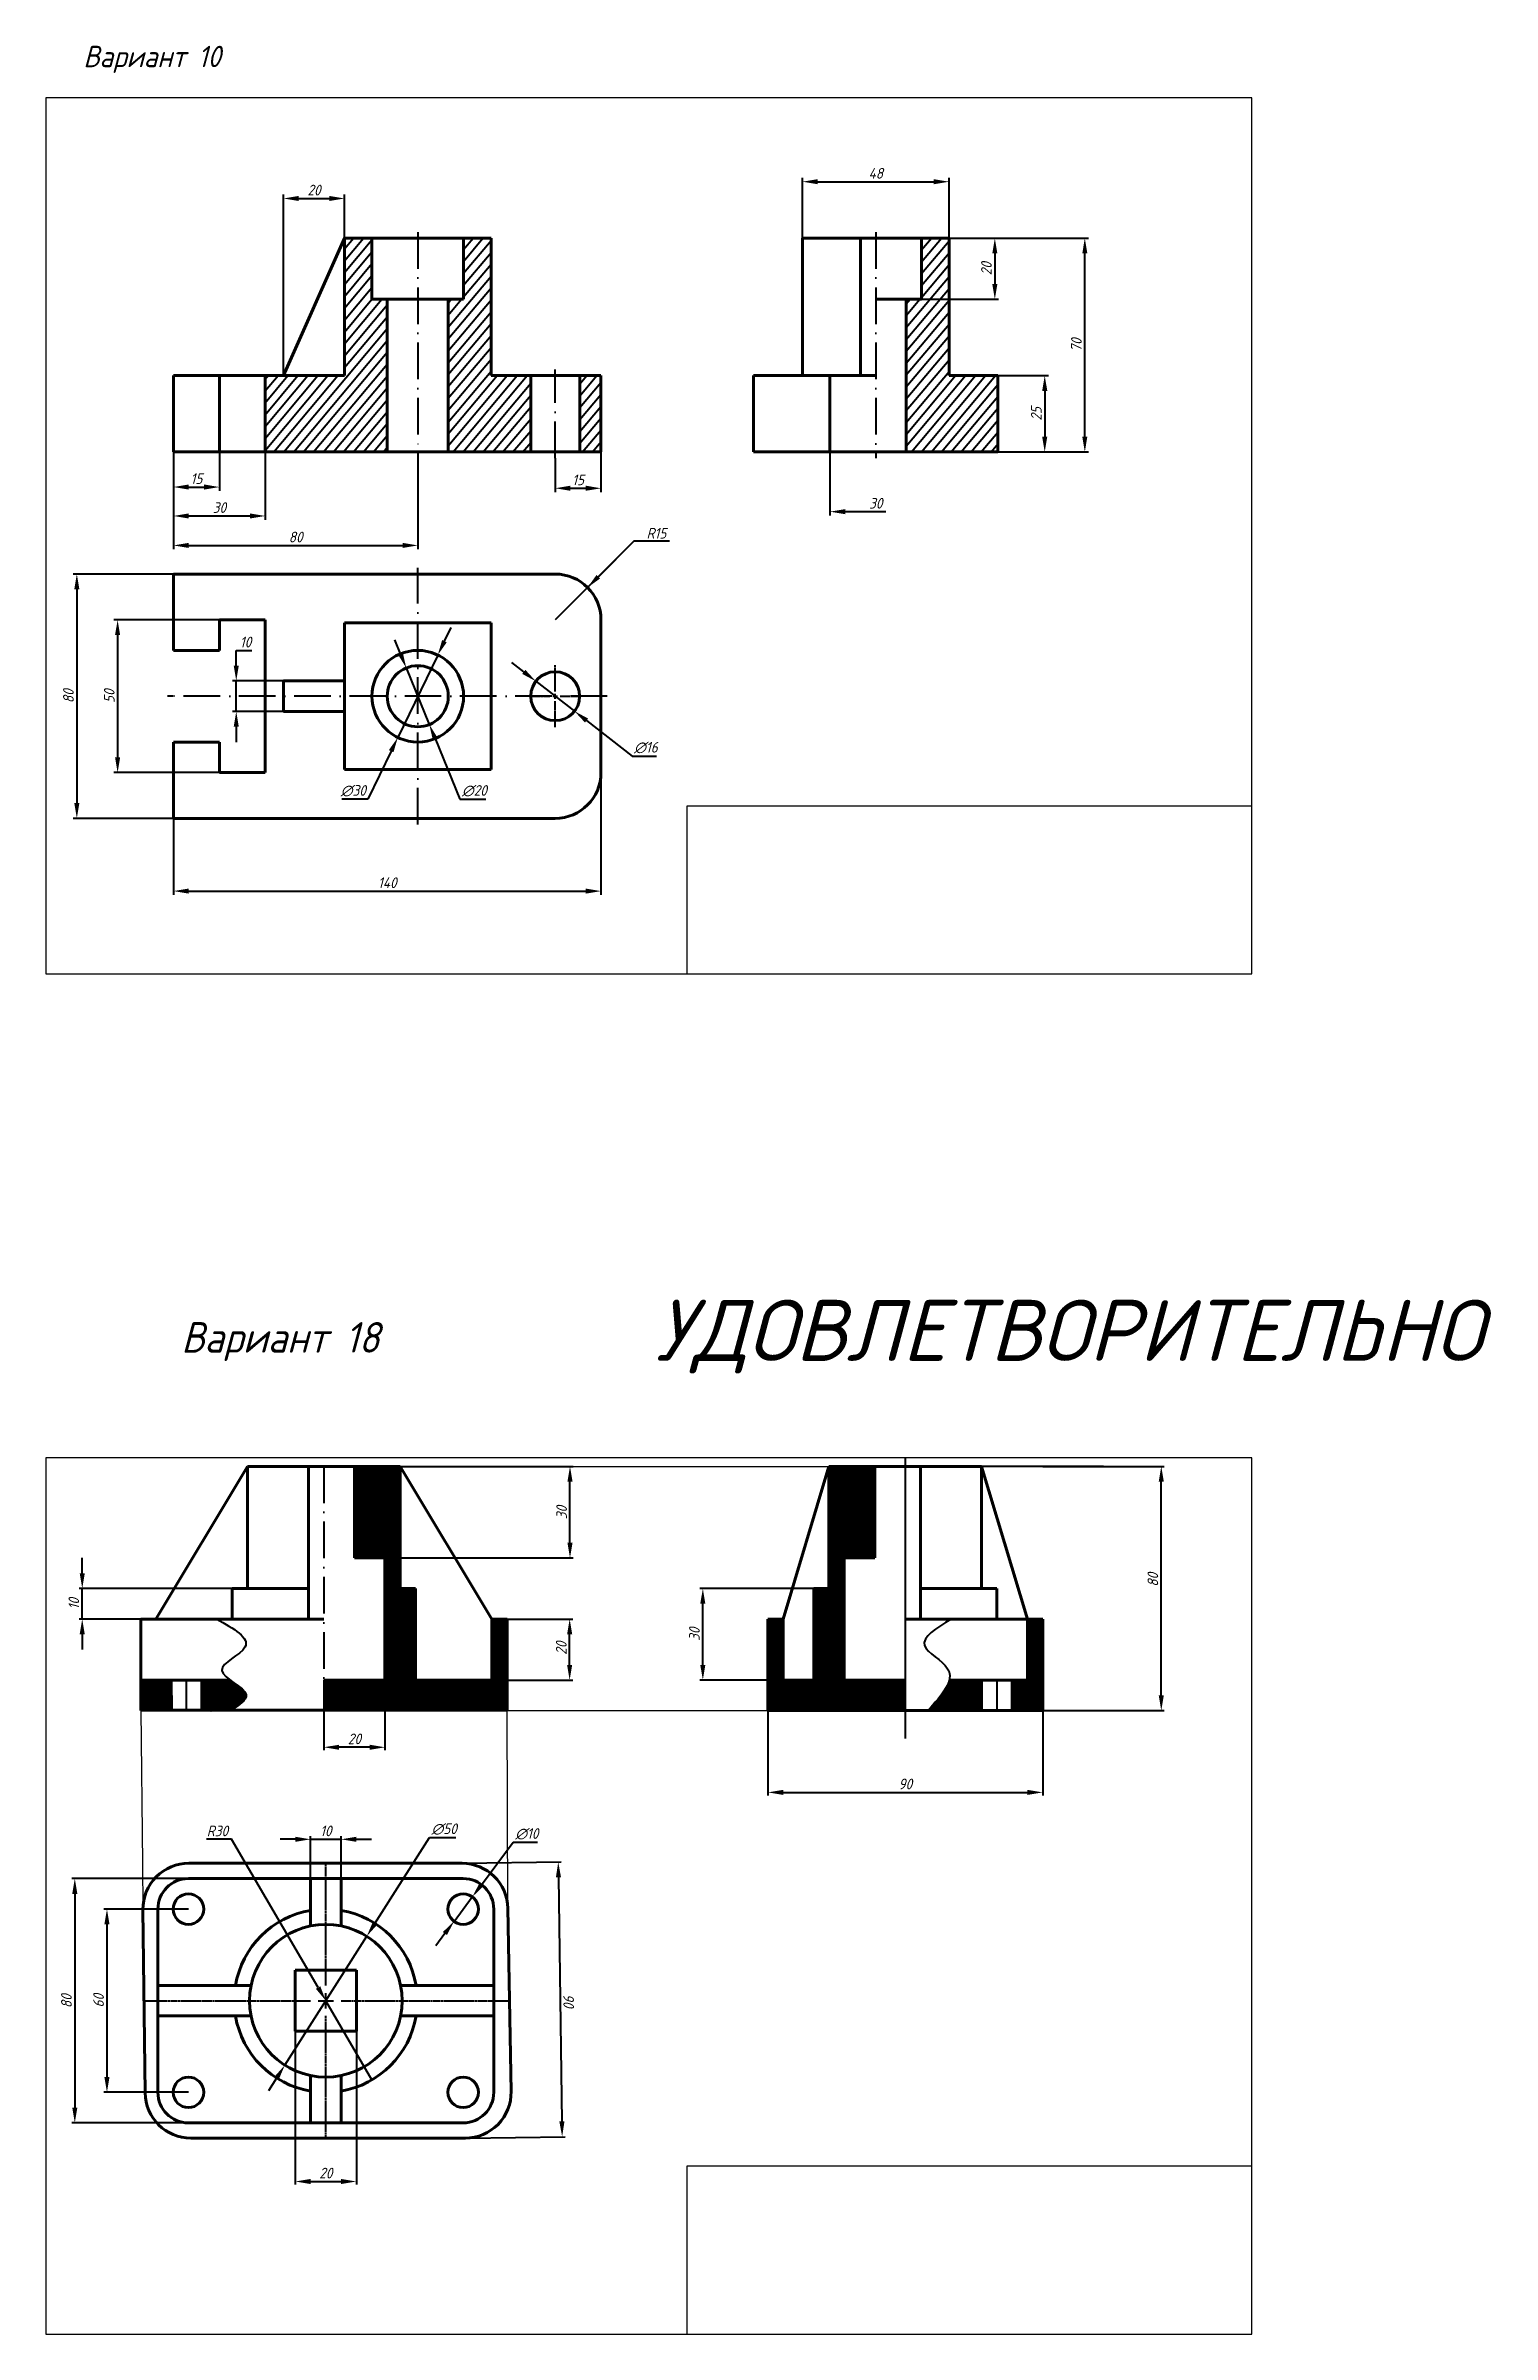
# Model space of a CAD drawing. Header units: inches. Extents: x 39 to 2522, y 44 to 1378.
# Drawn here: x 1948 to 2421, y 629 to 1378 of the extents above; entities that cross this region are included whole.
import ezdxf
from ezdxf import colors
from ezdxf.entities.mleader import LeaderData, LeaderLine
from ezdxf.math import Vec2, Vec3

# ---------------------------------------------------------------- set-up
doc = ezdxf.new("R2010")
doc.units = ezdxf.units.IN
doc.header["$MEASUREMENT"] = 0
doc.linetypes.add('ACAD_ISO10W100', pattern=[18, 12, -3, 0, -3])
doc.linetypes.add('CENTER2', pattern=[1.125, 0.75, -0.125, 0.125, -0.125])
for name, color, linetype, lineweight in [('аннотации', 1, 'Continuous', 40), ('осевой', 4, 'ACAD_ISO10W100', 40), ('основной', 7, 'Continuous', 90), ('ПРОВЕРКА', 6, 'Continuous', 106), ('тонкий', 5, 'Continuous', 40)]:
    doc.layers.add(name, color=color, linetype=linetype, lineweight=lineweight)
doc.styles.add('GOST', font='ISOCPEUR.TTF', dxfattribs={"width": 0.9, "oblique": 15, "height": 7})
doc.styles.add('ГОСТ', font='ISOCPEUR.TTF', dxfattribs={"width": 0.9, "oblique": 15})
doc.dimstyles.new('GOST', dxfattribs={"dimtxt": 3.5, "dimasz": 5, "dimexe": 1, "dimexo": 0, "dimgap": 1, "dimtad": 1, "dimtoh": 1, "dimdec": 0, "dimzin": 0, "dimdsep": 46, "dimtxsty": 'GOST', "dimcen": 0, "dimclrd": 256, "dimclre": 256, "dimclrt": 256, "dimadec": 0, "dimazin": 0, "dimtfac": 1, "dimtdec": 0, "dimtmove": 0, "dimatfit": 0, "dimfxl": 1, "dimtolj": 1, "dimtzin": 0, "dimlwd": -1, "dimlwe": -1, "dimarcsym": 0})
doc.dimstyles.new('ГОСТ', dxfattribs={"dimtxt": 3.5, "dimasz": 5, "dimexe": 1.25, "dimexo": 0, "dimgap": 1, "dimtad": 1, "dimtoh": 1, "dimdec": 1, "dimtxsty": 'ГОСТ', "dimcen": 2.5, "dimclrd": 256, "dimclre": 256, "dimclrt": 256, "dimadec": 0, "dimazin": 0, "dimtfac": 1, "dimtdec": 1, "dimtmove": 0, "dimatfit": 0, "dimfxl": 1, "dimlwd": -1, "dimlwe": -1, "dimarcsym": 0})
pattern_1 = [(50, (1615.5866, 445.4796), (-1.915111, 1.606969), [])]

msp = doc.modelspace()

# ---------------------------------------------------------------- texts
at = {"layer": 'основной', "attachment_point": 1, "style": 'GOST'}
for s, insert, char_height, width in [('{\\fISOCPEUR|b0|i0|c204|p0;Вариант} 10', (1959.97, 1378.28), 7, 138.0335), ('{\\fISOCPEUR|b0|i0|c204|p34;Вариант 18}', (2007.25, 1003.13), 0.00284, 2.1467)]:
    msp.add_mtext(s, dxfattribs=dict(at, insert=insert, char_height=char_height, width=width))
at = {"layer": 'основной', "ltscale": 20, "insert": (1992.06, 960.28), "char_height": 10, "width": 295.208, "attachment_point": 1, "style": 'GOST'}
msp.add_mtext('{\\fISOCPEUR|b0|i0|c204|p34;Вариант 18}', dxfattribs=at)
at = {"layer": 'ПРОВЕРКА', "insert": (2147.25, 967.58), "char_height": 20, "width": 137.5725, "attachment_point": 1, "style": 'GOST'}
msp.add_mtext('{\\W1;УДОВЛЕТВОРИТЕЛЬНО}', dxfattribs=at)

# ---------------------------------------------------------------- blocks, each defined once
blk = doc.blocks.new('*U35')
at = {"layer": 'осевой', "color": 0, "linetype": 'CENTER2', "transparency": 16777216}
for p, q in [((0, 5), (0, 45)), ((-59.66, 0), (-5, 0)), ((5, 0), (60.16, 0)), ((0, -44.99), (0, -5))]:
    blk.add_line(p, q, dxfattribs=at)
at = {"layer": 'осевой', "color": 0, "linetype": 'Continuous', "transparency": 16777216}
for p, q in [((-2.5, 0), (2.5, 0)), ((0, -2.5), (0, 2.5))]:
    blk.add_line(p, q, dxfattribs=at)
blk = doc.blocks.new('*D36')
at = {"layer": 'Defpoints', "color": 0, "ltscale": 20, "transparency": 16777216}
for p in [(2274.18, 913.03), (2313.02, 913.03), (2274.18, 833.03)]:
    blk.add_point(p, dxfattribs=at)
at = {"layer": 'аннотации', "ltscale": 20, "transparency": 16777216}
for p, q in [((2274.18, 913.03), (2314.02, 913.03)), ((2313.02, 838.03), (2313.02, 908.03)), ((2274.18, 833.03), (2314.02, 833.03))]:
    blk.add_line(p, q, dxfattribs=at)
for points in [[(2312.18, 908.03), (2313.85, 908.03), (2313.02, 913.03)], [(2312.18, 838.03), (2313.85, 838.03), (2313.02, 833.03)]]:
    blk.add_solid(points, dxfattribs=at)
at = {"layer": 'аннотации', "ltscale": 20, "transparency": 16777216, "insert": (2310.27, 875.88), "char_height": 3.5, "attachment_point": 5, "rotation": 90, "style": 'GOST'}
blk.add_mtext('\\A1;80', dxfattribs=at)
blk = doc.blocks.new('*D37')
at = {"layer": 'Defpoints', "color": 0, "ltscale": 20, "transparency": 16777216}
for p in [(2184.18, 833.03), (2274.18, 833.03), (2274.18, 806.26)]:
    blk.add_point(p, dxfattribs=at)
at = {"layer": 'аннотации', "ltscale": 20, "transparency": 16777216}
for p, q in [((2184.18, 833.03), (2184.18, 805.26)), ((2274.18, 833.03), (2274.18, 805.26)), ((2189.18, 806.26), (2269.18, 806.26))]:
    blk.add_line(p, q, dxfattribs=at)
for points in [[(2189.18, 807.09), (2189.18, 805.43), (2184.18, 806.26)], [(2269.18, 807.09), (2269.18, 805.43), (2274.18, 806.26)]]:
    blk.add_solid(points, dxfattribs=at)
at = {"layer": 'аннотации', "ltscale": 20, "transparency": 16777216, "insert": (2229.18, 809.01), "char_height": 3.5, "attachment_point": 5, "style": 'GOST'}
blk.add_mtext('\\A1;90', dxfattribs=at)
blk = doc.blocks.new('*D38')
at = {"layer": 'Defpoints', "color": 0, "ltscale": 20, "transparency": 16777216}
for p in [(2087.37, 772.04), (2081.38, 764.03)]:
    blk.add_point(p, dxfattribs=at)
at = {"layer": 'аннотации', "ltscale": 20, "transparency": 16777216}
for p, q in [((2090.37, 776.04), (2100.76, 789.92)), ((2100.76, 789.92), (2108.68, 789.92)), ((2081.38, 764.03), (2087.37, 772.04)), ((2078.39, 760.03), (2075.39, 756.02))]:
    blk.add_line(p, q, dxfattribs=at)
for points in [[(2089.7, 776.54), (2091.04, 775.54), (2087.37, 772.04)], [(2077.72, 760.53), (2079.06, 759.53), (2081.38, 764.03)]]:
    blk.add_solid(points, dxfattribs=at)
at = {"layer": 'аннотации', "ltscale": 20, "transparency": 16777216, "insert": (2105.22, 792.67), "char_height": 3.5, "attachment_point": 5, "style": 'GOST'}
blk.add_mtext('\\A1;∅10', dxfattribs=at)
blk = doc.blocks.new('*D39')
at = {"layer": 'Defpoints', "color": 0, "ltscale": 20, "transparency": 16777216}
for p in [(2044.38, 790.9), (2034.38, 778.03), (2044.38, 778.03)]:
    blk.add_point(p, dxfattribs=at)
at = {"layer": 'аннотации', "ltscale": 20, "transparency": 16777216}
for p, q in [((2029.38, 790.9), (2024.38, 790.9)), ((2034.38, 778.03), (2034.38, 791.9)), ((2034.38, 790.9), (2044.38, 790.9)), ((2044.38, 778.03), (2044.38, 791.9)), ((2049.38, 790.9), (2054.38, 790.9))]:
    blk.add_line(p, q, dxfattribs=at)
for points in [[(2029.38, 791.73), (2029.38, 790.06), (2034.38, 790.9)], [(2049.38, 791.73), (2049.38, 790.06), (2044.38, 790.9)]]:
    blk.add_solid(points, dxfattribs=at)
at = {"layer": 'аннотации', "ltscale": 20, "transparency": 16777216, "insert": (2039.38, 793.65), "char_height": 3.5, "attachment_point": 5, "style": 'GOST'}
blk.add_mtext('\\A1;10', dxfattribs=at)
blk = doc.blocks.new('*D40')
at = {"layer": 'Defpoints', "color": 0, "ltscale": 20, "transparency": 16777216}
for p in [(1994.38, 768.03), (1967.7, 708.03), (1994.38, 708.03)]:
    blk.add_point(p, dxfattribs=at)
at = {"layer": 'аннотации', "ltscale": 20, "transparency": 16777216}
for p, q in [((1994.38, 768.03), (1966.7, 768.03)), ((1967.7, 763.03), (1967.7, 713.03)), ((1994.38, 708.03), (1966.7, 708.03))]:
    blk.add_line(p, q, dxfattribs=at)
for points in [[(1966.86, 763.03), (1968.53, 763.03), (1967.7, 768.03)], [(1966.86, 713.03), (1968.53, 713.03), (1967.7, 708.03)]]:
    blk.add_solid(points, dxfattribs=at)
at = {"layer": 'аннотации', "ltscale": 20, "transparency": 16777216, "insert": (1964.95, 738.03), "char_height": 3.5, "attachment_point": 5, "rotation": 90, "style": 'GOST'}
blk.add_mtext('\\A1;60', dxfattribs=at)
blk = doc.blocks.new('*D41')
at = {"layer": 'Defpoints', "color": 0, "ltscale": 20, "transparency": 16777216}
for p in [(1994.38, 778.03), (1957.17, 698.03), (1994.38, 698.03)]:
    blk.add_point(p, dxfattribs=at)
at = {"layer": 'аннотации', "ltscale": 20, "transparency": 16777216}
for p, q in [((1994.38, 778.03), (1956.17, 778.03)), ((1957.17, 773.03), (1957.17, 703.03)), ((1994.38, 698.03), (1956.17, 698.03))]:
    blk.add_line(p, q, dxfattribs=at)
for points in [[(1956.33, 773.03), (1958, 773.03), (1957.17, 778.03)], [(1956.33, 703.03), (1958, 703.03), (1957.17, 698.03)]]:
    blk.add_solid(points, dxfattribs=at)
at = {"layer": 'аннотации', "ltscale": 20, "transparency": 16777216, "insert": (1954.42, 737.87), "char_height": 3.5, "attachment_point": 5, "rotation": 90, "style": 'GOST'}
blk.add_mtext('\\A1;80', dxfattribs=at)
blk = doc.blocks.new('*D42')
at = {"layer": 'Defpoints', "color": 0, "ltscale": 20, "transparency": 16777216}
for p in [(2084.01, 783.03), (2085.29, 693.04), (2116.79, 693.49)]:
    blk.add_point(p, dxfattribs=at)
at = {"layer": 'аннотации', "ltscale": 20, "transparency": 16777216}
for p, q in [((2084.01, 783.03), (2116.51, 783.49)), ((2115.58, 778.48), (2116.72, 698.49)), ((2085.29, 693.04), (2117.79, 693.5))]:
    blk.add_line(p, q, dxfattribs=at)
for points in [[(2116.41, 778.49), (2114.75, 778.47), (2115.51, 783.48)], [(2117.55, 698.5), (2115.88, 698.48), (2116.79, 693.49)]]:
    blk.add_solid(points, dxfattribs=at)
at = {"layer": 'аннотации', "ltscale": 20, "transparency": 16777216, "insert": (2118.91, 738.07), "char_height": 3.5, "attachment_point": 5, "rotation": 270.8138, "style": 'GOST'}
blk.add_mtext('\\A1;90', dxfattribs=at)
blk = doc.blocks.new('*D43')
at = {"layer": 'Defpoints', "color": 0, "ltscale": 20, "transparency": 16777216}
for p in [(2029.38, 728.03), (2049.38, 728.03), (2049.38, 678.83)]:
    blk.add_point(p, dxfattribs=at)
at = {"layer": 'аннотации', "ltscale": 20, "transparency": 16777216}
for p, q in [((2029.38, 728.03), (2029.38, 677.83)), ((2049.38, 728.03), (2049.38, 677.83)), ((2034.38, 678.83), (2044.38, 678.83))]:
    blk.add_line(p, q, dxfattribs=at)
for points in [[(2034.38, 679.66), (2034.38, 677.99), (2029.38, 678.83)], [(2044.38, 679.66), (2044.38, 677.99), (2049.38, 678.83)]]:
    blk.add_solid(points, dxfattribs=at)
at = {"layer": 'аннотации', "ltscale": 20, "transparency": 16777216, "insert": (2039.38, 681.58), "char_height": 3.5, "attachment_point": 5, "style": 'GOST'}
blk.add_mtext('\\A1;20', dxfattribs=at)
blk = doc.blocks.new('*D44')
at = {"layer": 'Defpoints', "color": 0, "ltscale": 20, "transparency": 16777216}
for p in [(1959.6, 873.03), (2008.75, 873.03), (2008.75, 863.03)]:
    blk.add_point(p, dxfattribs=at)
at = {"layer": 'аннотации', "ltscale": 20, "transparency": 16777216}
for p, q in [((1959.6, 878.03), (1959.6, 883.03)), ((2008.75, 873.03), (1958.6, 873.03)), ((1959.6, 863.03), (1959.6, 873.03)), ((2008.75, 863.03), (1958.6, 863.03)), ((1959.6, 858.03), (1959.6, 853.03))]:
    blk.add_line(p, q, dxfattribs=at)
for points in [[(1958.77, 878.03), (1960.44, 878.03), (1959.6, 873.03)], [(1958.77, 858.03), (1960.44, 858.03), (1959.6, 863.03)]]:
    blk.add_solid(points, dxfattribs=at)
at = {"layer": 'аннотации', "ltscale": 20, "transparency": 16777216, "insert": (1956.85, 868.03), "char_height": 3.5, "attachment_point": 5, "rotation": 90, "style": 'GOST'}
blk.add_mtext('\\A1;10', dxfattribs=at)
blk = doc.blocks.new('*D45')
at = {"layer": 'Defpoints', "color": 0, "ltscale": 20, "transparency": 16777216}
for p in [(2093.75, 863.03), (2119.25, 863.03), (2093.75, 843.03)]:
    blk.add_point(p, dxfattribs=at)
at = {"layer": 'аннотации', "ltscale": 20, "transparency": 16777216}
for p, q in [((2093.75, 863.03), (2120.25, 863.03)), ((2119.25, 848.03), (2119.25, 858.03)), ((2093.75, 843.03), (2120.25, 843.03))]:
    blk.add_line(p, q, dxfattribs=at)
for points in [[(2118.41, 858.03), (2120.08, 858.03), (2119.25, 863.03)], [(2118.41, 848.03), (2120.08, 848.03), (2119.25, 843.03)]]:
    blk.add_solid(points, dxfattribs=at)
at = {"layer": 'аннотации', "ltscale": 20, "transparency": 16777216, "insert": (2116.5, 853.48), "char_height": 3.5, "attachment_point": 5, "rotation": 90, "style": 'GOST'}
blk.add_mtext('\\A1;20', dxfattribs=at)
blk = doc.blocks.new('*D46')
at = {"layer": 'Defpoints', "color": 0, "ltscale": 20, "transparency": 16777216}
for p in [(2052.79, 759.13), (2025.96, 716.94)]:
    blk.add_point(p, dxfattribs=at)
at = {"layer": 'аннотации', "ltscale": 20, "transparency": 16777216}
for p, q in [((2055.48, 763.35), (2073.37, 791.49)), ((2073.37, 791.49), (2081.92, 791.49)), ((2025.96, 716.94), (2052.79, 759.13)), ((2023.28, 712.72), (2020.6, 708.5))]:
    blk.add_line(p, q, dxfattribs=at)
for points in [[(2054.77, 763.8), (2056.18, 762.9), (2052.79, 759.13)], [(2022.58, 713.16), (2023.99, 712.27), (2025.96, 716.94)]]:
    blk.add_solid(points, dxfattribs=at)
at = {"layer": 'аннотации', "ltscale": 20, "transparency": 16777216, "insert": (2078.15, 794.24), "char_height": 3.5, "attachment_point": 5, "style": 'GOST'}
blk.add_mtext('\\A1;∅50', dxfattribs=at)
blk = doc.blocks.new('*D47')
at = {"layer": 'Defpoints', "color": 0, "ltscale": 20, "transparency": 16777216}
for p in [(2039.38, 738.03), (2054.51, 712.13)]:
    blk.add_point(p, dxfattribs=at)
at = {"layer": 'аннотации', "ltscale": 20, "transparency": 16777216}
for p, q in [((2008.5, 790.89), (2000.26, 790.89)), ((2036.86, 742.35), (2008.5, 790.89)), ((2054.51, 712.13), (2039.38, 738.03))]:
    blk.add_line(p, q, dxfattribs=at)
blk.add_solid([(2037.58, 742.77), (2036.14, 741.93), (2039.38, 738.03)], dxfattribs=at)
at = {"layer": 'аннотации', "ltscale": 20, "transparency": 16777216, "insert": (2003.88, 793.64), "char_height": 3.5, "attachment_point": 5, "style": 'GOST'}
blk.add_mtext('\\A1;R30', dxfattribs=at)
blk = doc.blocks.new('*D48')
at = {"layer": 'Defpoints', "color": 0, "ltscale": 20, "transparency": 16777216}
for p in [(2162.87, 873.03), (2199.18, 873.03), (2199.18, 843.03)]:
    blk.add_point(p, dxfattribs=at)
at = {"layer": 'аннотации', "ltscale": 20, "transparency": 16777216}
for p, q in [((2199.18, 873.03), (2161.87, 873.03)), ((2162.87, 848.03), (2162.87, 868.03)), ((2199.18, 843.03), (2161.87, 843.03))]:
    blk.add_line(p, q, dxfattribs=at)
for points in [[(2162.03, 868.03), (2163.7, 868.03), (2162.87, 873.03)], [(2162.03, 848.03), (2163.7, 848.03), (2162.87, 843.03)]]:
    blk.add_solid(points, dxfattribs=at)
at = {"layer": 'аннотации', "ltscale": 20, "transparency": 16777216, "insert": (2160.12, 858.03), "char_height": 3.5, "attachment_point": 5, "rotation": 90, "style": 'GOST'}
blk.add_mtext('\\A1;30', dxfattribs=at)
blk = doc.blocks.new('*D49')
at = {"layer": 'Defpoints', "color": 0, "ltscale": 20, "transparency": 16777216}
for p in [(2058.75, 913.03), (2119.36, 913.03), (2058.75, 883.03)]:
    blk.add_point(p, dxfattribs=at)
at = {"layer": 'аннотации', "ltscale": 20, "transparency": 16777216}
for p, q in [((2058.75, 913.03), (2120.36, 913.03)), ((2119.36, 888.03), (2119.36, 908.03)), ((2058.75, 883.03), (2120.36, 883.03))]:
    blk.add_line(p, q, dxfattribs=at)
for points in [[(2118.53, 908.03), (2120.2, 908.03), (2119.36, 913.03)], [(2118.53, 888.03), (2120.2, 888.03), (2119.36, 883.03)]]:
    blk.add_solid(points, dxfattribs=at)
at = {"layer": 'аннотации', "ltscale": 20, "transparency": 16777216, "insert": (2116.61, 897.89), "char_height": 3.5, "attachment_point": 5, "rotation": 90, "style": 'GOST'}
blk.add_mtext('\\A1;30', dxfattribs=at)
blk = doc.blocks.new('*D50')
at = {"layer": 'Defpoints', "color": 0, "ltscale": 20, "transparency": 16777216}
for p in [(2038.75, 843.03), (2058.75, 843.03), (2038.75, 821.04)]:
    blk.add_point(p, dxfattribs=at)
at = {"layer": 'аннотации', "ltscale": 20, "transparency": 16777216}
for p, q in [((2038.75, 843.03), (2038.75, 820.04)), ((2058.75, 843.03), (2058.75, 820.04)), ((2053.75, 821.04), (2043.75, 821.04))]:
    blk.add_line(p, q, dxfattribs=at)
for points in [[(2043.75, 821.87), (2043.75, 820.2), (2038.75, 821.04)], [(2053.75, 821.87), (2053.75, 820.2), (2058.75, 821.04)]]:
    blk.add_solid(points, dxfattribs=at)
at = {"layer": 'аннотации', "ltscale": 20, "transparency": 16777216, "insert": (2048.75, 823.79), "char_height": 3.5, "attachment_point": 5, "style": 'GOST'}
blk.add_mtext('\\A1;20', dxfattribs=at)
blk = doc.blocks.new('*U69')
at = {"layer": 'осевой', "color": 0, "linetype": 'CENTER2', "transparency": 16777216}
for p, q in [((0, 1.6), (0, 10.12)), ((-8.12, 0), (-1.6, 0)), ((1.6, 0), (8.12, 0)), ((0, -10.12), (0, -1.6))]:
    blk.add_line(p, q, dxfattribs=at)
at = {"layer": 'осевой', "color": 0, "linetype": 'Continuous', "transparency": 16777216}
for p, q in [((-0.8, 0), (0.8, 0)), ((0, -0.8), (0, 0.8))]:
    blk.add_line(p, q, dxfattribs=at)
blk = doc.blocks.new('*D71')
at = {"layer": 'Defpoints', "color": 0, "transparency": 16777216}
for p in [(2004.51, 1190.26), (1971.19, 1140.26), (2004.51, 1140.26)]:
    blk.add_point(p, dxfattribs=at)
at = {"layer": 'аннотации', "transparency": 16777216}
for p, q in [((2004.51, 1190.26), (1969.94, 1190.26)), ((1971.19, 1185.26), (1971.19, 1145.26)), ((2004.51, 1140.26), (1969.94, 1140.26))]:
    blk.add_line(p, q, dxfattribs=at)
for points in [[(1970.35, 1185.26), (1972.02, 1185.26), (1971.19, 1190.26)], [(1970.35, 1145.26), (1972.02, 1145.26), (1971.19, 1140.26)]]:
    blk.add_solid(points, dxfattribs=at)
at = {"layer": 'аннотации', "transparency": 16777216, "insert": (1968.44, 1165.26), "char_height": 3.5, "attachment_point": 5, "rotation": 90, "style": 'ГОСТ'}
blk.add_mtext('50', dxfattribs=at)
blk = doc.blocks.new('*D72')
at = {"layer": 'Defpoints', "color": 0, "transparency": 16777216}
for p in [(1989.51, 1205.26), (1957.83, 1125.26), (1989.51, 1125.26)]:
    blk.add_point(p, dxfattribs=at)
at = {"layer": 'аннотации', "transparency": 16777216}
for p, q in [((1989.51, 1205.26), (1956.58, 1205.26)), ((1957.83, 1200.26), (1957.83, 1130.26)), ((1989.51, 1125.26), (1956.58, 1125.26))]:
    blk.add_line(p, q, dxfattribs=at)
for points in [[(1957, 1200.26), (1958.67, 1200.26), (1957.83, 1205.26)], [(1957, 1130.26), (1958.67, 1130.26), (1957.83, 1125.26)]]:
    blk.add_solid(points, dxfattribs=at)
at = {"layer": 'аннотации', "transparency": 16777216, "insert": (1955.08, 1165.26), "char_height": 3.5, "attachment_point": 5, "rotation": 90, "style": 'ГОСТ'}
blk.add_mtext('80', dxfattribs=at)
blk = doc.blocks.new('*D77')
at = {"layer": 'Defpoints', "color": 0, "transparency": 16777216}
for p in [(2065.73, 1174.52), (2073.28, 1156.01)]:
    blk.add_point(p, dxfattribs=at)
at = {"layer": 'аннотации', "transparency": 16777216}
for p, q in [((2063.84, 1179.15), (2061.95, 1183.78)), ((2065.73, 1174.52), (2073.28, 1156.01)), ((2075.17, 1151.38), (2083.27, 1131.54)), ((2083.27, 1131.54), (2091.82, 1131.54))]:
    blk.add_line(p, q, dxfattribs=at)
for points in [[(2064.61, 1179.47), (2063.07, 1178.84), (2065.73, 1174.52)], [(2075.95, 1151.69), (2074.4, 1151.06), (2073.28, 1156.01)]]:
    blk.add_solid(points, dxfattribs=at)
at = {"layer": 'аннотации', "transparency": 16777216, "insert": (2088.05, 1134.29), "char_height": 3.5, "attachment_point": 5, "style": 'ГОСТ'}
blk.add_mtext('∅20', dxfattribs=at)
blk = doc.blocks.new('*D78')
at = {"layer": 'Defpoints', "color": 0, "transparency": 16777216}
for p in [(2076.05, 1178.76), (2062.97, 1151.77)]:
    blk.add_point(p, dxfattribs=at)
at = {"layer": 'аннотации', "transparency": 16777216}
for p, q in [((2078.23, 1183.26), (2080.41, 1187.76)), ((2076.05, 1178.76), (2062.97, 1151.77)), ((2060.79, 1147.27), (2053.17, 1131.54)), ((2053.17, 1131.54), (2044.61, 1131.54))]:
    blk.add_line(p, q, dxfattribs=at)
for points in [[(2077.48, 1183.63), (2078.98, 1182.9), (2076.05, 1178.76)], [(2060.04, 1147.63), (2061.54, 1146.9), (2062.97, 1151.77)]]:
    blk.add_solid(points, dxfattribs=at)
at = {"layer": 'аннотации', "transparency": 16777216, "insert": (2048.39, 1143.04), "char_height": 3.5, "attachment_point": 5, "style": 'ГОСТ'}
blk.add_mtext('\\P\\P\\P∅30', dxfattribs=at)
blk = doc.blocks.new('*D79')
at = {"layer": 'Defpoints', "color": 0, "transparency": 16777216}
for p in [(2108.18, 1170.17), (2120.83, 1160.36)]:
    blk.add_point(p, dxfattribs=at)
at = {"layer": 'аннотации', "transparency": 16777216}
for p, q in [((2104.23, 1173.23), (2100.28, 1176.29)), ((2108.18, 1170.17), (2120.83, 1160.36)), ((2124.78, 1157.3), (2139.77, 1145.68)), ((2139.77, 1145.68), (2147.7, 1145.68))]:
    blk.add_line(p, q, dxfattribs=at)
for points in [[(2104.74, 1173.89), (2103.72, 1172.57), (2108.18, 1170.17)], [(2125.29, 1157.96), (2124.27, 1156.64), (2120.83, 1160.36)]]:
    blk.add_solid(points, dxfattribs=at)
at = {"layer": 'аннотации', "transparency": 16777216, "insert": (2144.23, 1148.43), "char_height": 3.5, "attachment_point": 5, "style": 'ГОСТ'}
blk.add_mtext('∅16', dxfattribs=at)
blk = doc.blocks.new('*D80')
at = {"layer": 'Defpoints', "color": 0, "transparency": 16777216}
for p in [(1989.51, 1245.26), (2004.51, 1245.26), (2004.51, 1233.77)]:
    blk.add_point(p, dxfattribs=at)
at = {"layer": 'аннотации', "transparency": 16777216}
for p, q in [((1989.51, 1245.26), (1989.51, 1232.52)), ((2004.51, 1245.26), (2004.51, 1232.52)), ((1994.51, 1233.77), (1999.51, 1233.77))]:
    blk.add_line(p, q, dxfattribs=at)
for points in [[(1994.51, 1234.61), (1994.51, 1232.94), (1989.51, 1233.77)], [(1999.51, 1234.61), (1999.51, 1232.94), (2004.51, 1233.77)]]:
    blk.add_solid(points, dxfattribs=at)
at = {"layer": 'аннотации', "transparency": 16777216, "insert": (1997.01, 1236.52), "char_height": 3.5, "attachment_point": 5, "style": 'ГОСТ'}
blk.add_mtext('15', dxfattribs=at)
blk = doc.blocks.new('*D81')
at = {"layer": 'Defpoints', "color": 0, "transparency": 16777216}
for p in [(1989.51, 1245.26), (2019.51, 1245.26), (2019.51, 1224.3)]:
    blk.add_point(p, dxfattribs=at)
at = {"layer": 'аннотации', "transparency": 16777216}
for p, q in [((1989.51, 1245.26), (1989.51, 1223.05)), ((2019.51, 1245.26), (2019.51, 1223.05)), ((1994.51, 1224.3), (2014.51, 1224.3))]:
    blk.add_line(p, q, dxfattribs=at)
for points in [[(1994.51, 1225.13), (1994.51, 1223.46), (1989.51, 1224.3)], [(2014.51, 1225.13), (2014.51, 1223.46), (2019.51, 1224.3)]]:
    blk.add_solid(points, dxfattribs=at)
at = {"layer": 'аннотации', "transparency": 16777216, "insert": (2004.51, 1227.05), "char_height": 3.5, "attachment_point": 5, "style": 'ГОСТ'}
blk.add_mtext('30', dxfattribs=at)
blk = doc.blocks.new('*D83')
at = {"layer": 'Defpoints', "color": 0, "transparency": 16777216}
for p in [(2259.51, 1270.26), (2259.51, 1245.26), (2274.85, 1245.26)]:
    blk.add_point(p, dxfattribs=at)
at = {"layer": 'аннотации', "transparency": 16777216}
for p, q in [((2259.51, 1270.26), (2276.1, 1270.26)), ((2274.85, 1265.26), (2274.85, 1250.26)), ((2259.51, 1245.26), (2276.1, 1245.26))]:
    blk.add_line(p, q, dxfattribs=at)
for points in [[(2274.02, 1265.26), (2275.69, 1265.26), (2274.85, 1270.26)], [(2274.02, 1250.26), (2275.69, 1250.26), (2274.85, 1245.26)]]:
    blk.add_solid(points, dxfattribs=at)
at = {"layer": 'аннотации', "transparency": 16777216, "insert": (2272.1, 1257.76), "char_height": 3.5, "attachment_point": 5, "rotation": 90, "style": 'ГОСТ'}
blk.add_mtext('25', dxfattribs=at)
blk = doc.blocks.new('*D85')
at = {"layer": 'Defpoints', "color": 0, "transparency": 16777216}
for p in [(2129.51, 1245.26), (2114.51, 1243.26), (2129.51, 1233.37)]:
    blk.add_point(p, dxfattribs=at)
at = {"layer": 'аннотации', "transparency": 16777216}
for p, q in [((2129.51, 1245.26), (2129.51, 1232.12)), ((2114.51, 1243.26), (2114.51, 1232.12)), ((2119.51, 1233.37), (2124.51, 1233.37))]:
    blk.add_line(p, q, dxfattribs=at)
for points in [[(2119.51, 1234.21), (2119.51, 1232.54), (2114.51, 1233.37)], [(2124.51, 1234.21), (2124.51, 1232.54), (2129.51, 1233.37)]]:
    blk.add_solid(points, dxfattribs=at)
at = {"layer": 'аннотации', "transparency": 16777216, "insert": (2122.01, 1236.12), "char_height": 3.5, "attachment_point": 5, "style": 'ГОСТ'}
blk.add_mtext('15', dxfattribs=at)
blk = doc.blocks.new('*D86')
at = {"layer": 'Defpoints', "color": 0, "transparency": 16777216}
for p in [(2129.51, 1140.26), (1989.51, 1125.26), (2129.51, 1101.44)]:
    blk.add_point(p, dxfattribs=at)
at = {"layer": 'аннотации', "transparency": 16777216}
for p, q in [((2129.51, 1140.26), (2129.51, 1100.19)), ((1989.51, 1125.26), (1989.51, 1100.19)), ((1994.51, 1101.44), (2124.51, 1101.44))]:
    blk.add_line(p, q, dxfattribs=at)
for points in [[(1994.51, 1102.27), (1994.51, 1100.61), (1989.51, 1101.44)], [(2124.51, 1102.27), (2124.51, 1100.61), (2129.51, 1101.44)]]:
    blk.add_solid(points, dxfattribs=at)
at = {"layer": 'аннотации', "transparency": 16777216, "insert": (2059.51, 1104.19), "char_height": 3.5, "attachment_point": 5, "style": 'ГОСТ'}
blk.add_mtext('140', dxfattribs=at)
blk = doc.blocks.new('*D89')
at = {"layer": 'Defpoints', "color": 0, "transparency": 16777216}
for p in [(2045.51, 1328.28), (2045.51, 1315.26), (2025.51, 1270.26)]:
    blk.add_point(p, dxfattribs=at)
at = {"layer": 'аннотации', "transparency": 16777216}
for p, q in [((2025.51, 1270.26), (2025.51, 1329.53)), ((2030.51, 1328.28), (2040.51, 1328.28)), ((2045.51, 1315.26), (2045.51, 1329.53))]:
    blk.add_line(p, q, dxfattribs=at)
for points in [[(2030.51, 1329.11), (2030.51, 1327.44), (2025.51, 1328.28)], [(2040.51, 1329.11), (2040.51, 1327.44), (2045.51, 1328.28)]]:
    blk.add_solid(points, dxfattribs=at)
at = {"layer": 'аннотации', "transparency": 16777216, "insert": (2035.51, 1331.03), "char_height": 3.5, "attachment_point": 5, "style": 'ГОСТ'}
blk.add_mtext('20', dxfattribs=at)
blk = doc.blocks.new('*D90')
at = {"layer": 'Defpoints', "color": 0, "transparency": 16777216}
for p in [(2204.51, 1245.26), (2234.51, 1245.26), (2234.51, 1225.71)]:
    blk.add_point(p, dxfattribs=at)
at = {"layer": 'аннотации', "transparency": 16777216}
for p, q in [((2204.51, 1245.26), (2204.51, 1224.46)), ((2209.51, 1225.71), (2222.86, 1225.71))]:
    blk.add_line(p, q, dxfattribs=at)
blk.add_solid([(2209.51, 1226.54), (2209.51, 1224.88), (2204.51, 1225.71)], dxfattribs=at)
at = {"layer": 'аннотации', "transparency": 16777216, "insert": (2219.51, 1228.46), "char_height": 3.5, "attachment_point": 5, "style": 'ГОСТ'}
blk.add_mtext('30', dxfattribs=at)
blk = doc.blocks.new('*D91')
at = {"layer": 'Defpoints', "color": 0, "transparency": 16777216}
for p in [(1989.51, 1245.26), (2069.51, 1245.26), (2069.51, 1214.65)]:
    blk.add_point(p, dxfattribs=at)
at = {"layer": 'аннотации', "transparency": 16777216}
for p, q in [((1989.51, 1245.26), (1989.51, 1213.4)), ((2069.51, 1245.26), (2069.51, 1213.4)), ((1994.51, 1214.65), (2064.51, 1214.65))]:
    blk.add_line(p, q, dxfattribs=at)
for points in [[(1994.51, 1215.48), (1994.51, 1213.82), (1989.51, 1214.65)], [(2064.51, 1215.48), (2064.51, 1213.82), (2069.51, 1214.65)]]:
    blk.add_solid(points, dxfattribs=at)
at = {"layer": 'аннотации', "transparency": 16777216, "insert": (2029.51, 1217.4), "char_height": 3.5, "attachment_point": 5, "style": 'ГОСТ'}
blk.add_mtext('80', dxfattribs=at)
blk = doc.blocks.new('*D92')
at = {"layer": 'Defpoints', "color": 0, "transparency": 16777216}
for p in [(2259.51, 1315.26), (2287.98, 1315.26), (2259.51, 1245.26)]:
    blk.add_point(p, dxfattribs=at)
at = {"layer": 'аннотации', "transparency": 16777216}
for p, q in [((2259.51, 1315.26), (2289.23, 1315.26)), ((2287.98, 1250.26), (2287.98, 1310.26)), ((2259.51, 1245.26), (2289.23, 1245.26))]:
    blk.add_line(p, q, dxfattribs=at)
for points in [[(2287.15, 1310.26), (2288.81, 1310.26), (2287.98, 1315.26)], [(2287.15, 1250.26), (2288.81, 1250.26), (2287.98, 1245.26)]]:
    blk.add_solid(points, dxfattribs=at)
at = {"layer": 'аннотации', "transparency": 16777216, "insert": (2285.23, 1280.26), "char_height": 3.5, "attachment_point": 5, "rotation": 90, "style": 'ГОСТ'}
blk.add_mtext('70', dxfattribs=at)
blk = doc.blocks.new('*D93')
at = {"layer": 'Defpoints', "color": 0, "transparency": 16777216}
for p in [(2234.51, 1315.26), (2234.51, 1295.26), (2258.51, 1295.26)]:
    blk.add_point(p, dxfattribs=at)
at = {"layer": 'аннотации', "transparency": 16777216}
for p, q in [((2234.51, 1315.26), (2259.76, 1315.26)), ((2258.51, 1310.26), (2258.51, 1300.26)), ((2234.51, 1295.26), (2259.76, 1295.26))]:
    blk.add_line(p, q, dxfattribs=at)
for points in [[(2257.68, 1310.26), (2259.34, 1310.26), (2258.51, 1315.26)], [(2257.68, 1300.26), (2259.34, 1300.26), (2258.51, 1295.26)]]:
    blk.add_solid(points, dxfattribs=at)
at = {"layer": 'аннотации', "transparency": 16777216, "insert": (2255.76, 1305.26), "char_height": 3.5, "attachment_point": 5, "rotation": 90, "style": 'ГОСТ'}
blk.add_mtext('20', dxfattribs=at)
blk = doc.blocks.new('*D94')
at = {"layer": 'Defpoints', "color": 0, "transparency": 16777216}
for p in [(2243.51, 1333.77), (2195.51, 1315.26), (2243.51, 1315.26)]:
    blk.add_point(p, dxfattribs=at)
at = {"layer": 'аннотации', "transparency": 16777216}
for p, q in [((2195.51, 1315.26), (2195.51, 1335.02)), ((2243.51, 1315.26), (2243.51, 1335.02)), ((2200.51, 1333.77), (2238.51, 1333.77))]:
    blk.add_line(p, q, dxfattribs=at)
for points in [[(2200.51, 1334.6), (2200.51, 1332.94), (2195.51, 1333.77)], [(2238.51, 1334.6), (2238.51, 1332.94), (2243.51, 1333.77)]]:
    blk.add_solid(points, dxfattribs=at)
at = {"layer": 'аннотации', "transparency": 16777216, "insert": (2219.51, 1336.52), "char_height": 3.5, "attachment_point": 5, "style": 'ГОСТ'}
blk.add_mtext('48', dxfattribs=at)
blk = doc.blocks.new('*D95')
at = {"layer": 'Defpoints', "color": 0, "transparency": 16777216}
for p in [(2010.05, 1170.26), (2025.51, 1170.26), (2025.51, 1160.26)]:
    blk.add_point(p, dxfattribs=at)
at = {"layer": 'аннотации', "transparency": 16777216}
for p, q in [((2010.05, 1175.26), (2010.05, 1180.26)), ((2010.05, 1180.26), (2015.14, 1180.26)), ((2025.51, 1170.26), (2008.8, 1170.26)), ((2010.05, 1160.26), (2010.05, 1170.26)), ((2025.51, 1160.26), (2008.8, 1160.26)), ((2010.05, 1155.26), (2010.05, 1150.26))]:
    blk.add_line(p, q, dxfattribs=at)
for points in [[(2009.22, 1175.26), (2010.88, 1175.26), (2010.05, 1170.26)], [(2009.22, 1155.26), (2010.88, 1155.26), (2010.05, 1160.26)]]:
    blk.add_solid(points, dxfattribs=at)
at = {"layer": 'аннотации', "transparency": 16777216, "insert": (2013.09, 1183.01), "char_height": 3.5, "attachment_point": 5, "style": 'ГОСТ'}
blk.add_mtext('10', dxfattribs=at)

# ---------------------------------------------------------------- dimensions: what is measured, and where the dimension line sits
at = {"layer": 'аннотации'}
for base, p1, p2, picture, middle in [((2243.51, 1333.77), (2195.51, 1315.26), (2243.51, 1315.26), '*D94', (2219.51, 1336.52)), ((2019.51, 1224.3), (1989.51, 1245.26), (2019.51, 1245.26), '*D81', (2004.51, 1227.05)), ((2069.51, 1214.65), (1989.51, 1245.26), (2069.51, 1245.26), '*D91', (2029.51, 1217.4)), ((2129.51, 1233.37), (2114.51, 1243.26), (2129.51, 1245.26), '*D85', (2122.01, 1236.12)), ((2129.51, 1101.44), (1989.51, 1125.26), (2129.51, 1140.26), '*D86', (2059.51, 1104.19))]:
    dim = msp.add_linear_dim(base=base, p1=p1, p2=p2, dimstyle='ГОСТ', dxfattribs=at)
    dim.commit()
    dim.dimension.update_dxf_attribs({"geometry": picture, "text_midpoint": middle})
for base, p1, p2, picture, middle in [((2045.51, 1328.28), (2025.51, 1270.26), (2045.51, 1315.26), '*D89', (2035.51, 1328.28)), ((2004.51, 1233.77), (1989.51, 1245.26), (2004.51, 1245.26), '*D80', (1997.01, 1233.77))]:
    dim = msp.add_linear_dim(base=base, p1=p1, p2=p2, dimstyle='ГОСТ', dxfattribs=at)
    dim.commit()
    dim.dimension.update_dxf_attribs({"geometry": picture, "text_midpoint": middle, "dimtype": 160})
for base, p1, p2, picture, middle in [((2258.51, 1295.26), (2234.51, 1315.26), (2234.51, 1295.26), '*D93', (2255.76, 1305.26)), ((2287.98, 1315.26), (2259.51, 1245.26), (2259.51, 1315.26), '*D92', (2285.23, 1280.26)), ((1957.83, 1125.26), (1989.51, 1205.26), (1989.51, 1125.26), '*D72', (1955.08, 1165.26)), ((1971.19, 1140.26), (2004.51, 1190.26), (2004.51, 1140.26), '*D71', (1968.44, 1165.26)), ((2010.05, 1170.26), (2025.51, 1160.26), (2025.51, 1170.26), '*D95', (2013.09, 1183.01))]:
    dim = msp.add_linear_dim(base=base, p1=p1, p2=p2, angle=90, dimstyle='ГОСТ', dxfattribs=at)
    dim.commit()
    dim.dimension.update_dxf_attribs({"geometry": picture, "text_midpoint": middle})
dim = msp.add_linear_dim(base=(2274.85, 1245.26), p1=(2259.51, 1270.26), p2=(2259.51, 1245.26), angle=270, dimstyle='ГОСТ', dxfattribs=at)
dim.commit()
dim.dimension.update_dxf_attribs({"geometry": '*D83', "text_midpoint": (2274.85, 1257.76), "dimtype": 161})
dim = msp.add_linear_dim(base=(2234.51, 1225.71), p1=(2204.51, 1245.26), p2=(2234.51, 1245.26), dimstyle='ГОСТ', override={"dimse2": 1, "dimsd2": 1}, dxfattribs=at)
dim.commit()
dim.dimension.update_dxf_attribs({"geometry": '*D90', "text_midpoint": (2219.51, 1228.46)})
dim = msp.add_diameter_dim_2p(p1=(2076.05, 1178.76), p2=(2062.97, 1151.77), text='\\P\\P\\P<>', dimstyle='ГОСТ', dxfattribs=at)
dim.commit()
dim.dimension.update_dxf_attribs({"geometry": '*D78', "text_midpoint": (2048.39, 1131.54), "dimtype": 163})
for p1, p2, picture, middle in [((2065.73, 1174.52), (2073.28, 1156.01), '*D77', (2088.05, 1131.54)), ((2108.18, 1170.17), (2120.83, 1160.36), '*D79', (2144.23, 1145.68))]:
    dim = msp.add_diameter_dim_2p(p1=p1, p2=p2, dimstyle='ГОСТ', dxfattribs=at)
    dim.commit()
    dim.dimension.update_dxf_attribs({"geometry": picture, "text_midpoint": middle, "dimtype": 163})
at = {"layer": 'аннотации', "ltscale": 20}
for base, p1, p2, angle, picture, middle, dimtype in [((2119.36, 913.03), (2058.75, 883.03), (2058.75, 913.03), 90, '*D49', (2119.36, 897.89), 160), ((2313.02, 913.03), (2274.18, 833.03), (2274.18, 913.03), 90, '*D36', (2313.02, 875.88), 161), ((1959.6, 873.03), (2008.75, 863.03), (2008.75, 873.03), 90, '*D44', (1959.6, 868.03), 160), ((2162.87, 873.03), (2199.18, 843.03), (2199.18, 873.03), 90, '*D48', (2162.87, 858.03), 160), ((2119.25, 863.03), (2093.75, 843.03), (2093.75, 863.03), 90, '*D45', (2119.25, 853.48), 160), ((2116.79, 693.49), (2084.01, 783.03), (2085.29, 693.04), 270.8138, '*D42', (2116.16, 738.03), 161), ((1957.17, 698.03), (1994.38, 778.03), (1994.38, 698.03), 90, '*D41', (1957.17, 737.87), 160), ((1967.7, 708.03), (1994.38, 768.03), (1994.38, 708.03), 90, '*D40', (1967.7, 738.03), 160)]:
    dim = msp.add_linear_dim(base=base, p1=p1, p2=p2, angle=angle, dimstyle='GOST', dxfattribs=at)
    dim.commit()
    dim.dimension.update_dxf_attribs({"geometry": picture, "text_midpoint": middle, "dimtype": dimtype})
for base, p1, p2, picture, middle in [((2038.75, 821.04), (2058.75, 843.03), (2038.75, 843.03), '*D50', (2048.75, 821.04)), ((2274.18, 806.26), (2184.18, 833.03), (2274.18, 833.03), '*D37', (2229.18, 806.26)), ((2044.38, 790.9), (2034.38, 778.03), (2044.38, 778.03), '*D39', (2039.38, 790.9)), ((2049.38, 678.83), (2029.38, 728.03), (2049.38, 728.03), '*D43', (2039.38, 678.83))]:
    dim = msp.add_linear_dim(base=base, p1=p1, p2=p2, dimstyle='GOST', dxfattribs=at)
    dim.commit()
    dim.dimension.update_dxf_attribs({"geometry": picture, "text_midpoint": middle, "dimtype": 160})
dim = msp.add_radius_dim(center=(2054.51, 712.13), mpoint=(2039.38, 738.03), dimstyle='GOST', dxfattribs=at)
dim.commit()
dim.dimension.update_dxf_attribs({"geometry": '*D47', "text_midpoint": (2003.88, 790.89), "dimtype": 164})
for p1, p2, picture, middle in [((2025.96, 716.94), (2052.79, 759.13), '*D46', (2078.15, 791.49)), ((2081.38, 764.03), (2087.37, 772.04), '*D38', (2105.22, 789.92))]:
    dim = msp.add_diameter_dim_2p(p1=p1, p2=p2, dimstyle='GOST', dxfattribs=at)
    dim.commit()
    dim.dimension.update_dxf_attribs({"geometry": picture, "text_midpoint": middle, "dimtype": 163})

# ---------------------------------------------------------------- hatches: boundary and pattern name
at = {"layer": 'тонкий'}
h = msp.add_hatch(dxfattribs=at)
h.set_pattern_fill('ANSI31', color=256, scale=20, angle=5)
h.set_pattern_definition(pattern_1)
h.paths.add_polyline_path([(2025.51, 1270.26), (2019.51, 1270.26), (2019.51, 1245.26), (2059.51, 1245.26), (2059.51, 1295.26), (2054.51, 1295.26), (2054.51, 1315.26), (2045.51, 1315.26), (2045.51, 1270.26)])
h.paths.add_polyline_path([(2079.51, 1245.26), (2106.51, 1245.26), (2106.51, 1270.26), (2093.51, 1270.26), (2093.51, 1315.26), (2084.51, 1315.26), (2084.51, 1295.26), (2079.51, 1295.26)])
h.paths.add_polyline_path([(2129.51, 1270.26), (2122.63, 1270.26), (2122.63, 1245.26), (2129.51, 1245.26)])
h = msp.add_hatch(dxfattribs=at)
h.set_pattern_fill('ANSI31', color=256, scale=20, angle=5)
h.set_pattern_definition(pattern_1)
h.paths.add_polyline_path([(2243.51, 1270.26), (2243.51, 1315.26), (2234.51, 1315.26), (2234.51, 1295.26), (2229.51, 1295.26), (2229.51, 1270.26), (2229.51, 1245.26), (2259.51, 1245.26), (2259.51, 1270.26)])
at = {"layer": 'тонкий', "ltscale": 20}
h = msp.add_hatch(dxfattribs=at)
h.set_pattern_fill('ANSI31', color=256)
h.paths.add_polyline_path([(1978.75, 843.03), (1978.75, 833.03), (1988.86, 833.15), (1988.75, 843.03)])
edge = h.paths.add_edge_path()
edge.add_line((1998.75, 843.03), (1998.75, 833.15))
edge.add_line((1998.75, 833.15), (2008.29, 833.15))
edge.add_spline(control_points=[(2008.29, 833.15), (2010.91, 834.83), (2016.06, 838.12), (2010.32, 841.42), (2008.08, 843.03)], knot_values=[28.284271, 28.284271, 28.284271, 28.284271, 35.413865, 42.263175, 42.263175, 42.263175, 42.263175], degree=3, periodic=0)
edge.add_line((2008.08, 843.03), (1998.75, 843.03))
h.paths.add_polyline_path([(2063.75, 913.03), (2048.75, 913.03), (2048.75, 883.03), (2058.75, 883.03), (2058.75, 843.03), (2038.75, 843.03), (2038.75, 833.15), (2098.75, 833.15), (2098.75, 863.03), (2093.75, 863.03), (2093.75, 843.03), (2068.75, 843.03), (2068.75, 863.03), (2068.75, 873.03), (2063.75, 873.03)])
h = msp.add_hatch(dxfattribs=at)
h.set_pattern_fill('ANSI31', color=256)
h.paths.add_polyline_path([(2204.18, 873.03), (2199.18, 873.03), (2199.18, 843.03), (2189.18, 843.03), (2189.18, 863.03), (2184.18, 863.03), (2184.18, 833.03), (2229.18, 833.03), (2229.18, 843.03), (2209.18, 843.03), (2209.18, 883.03), (2219.18, 883.03), (2219.18, 913.03), (2204.18, 913.03)])
h = msp.add_hatch(dxfattribs=at)
h.set_pattern_fill('ANSI31', color=256)
edge = h.paths.add_edge_path()
edge.add_line((2254.18, 843.03), (2243.56, 843.03))
edge.add_spline(control_points=[(2243.56, 843.03), (2242.82, 839.91), (2239.68, 836.47), (2236.55, 833.03)], knot_values=[27.493287, 27.493287, 27.493287, 27.493287, 38.192307, 38.192307, 38.192307, 38.192307], degree=3, periodic=0)
edge.add_line((2236.55, 833.03), (2254.18, 833.03))
edge.add_line((2254.18, 833.03), (2254.18, 843.03))
h.paths.add_polyline_path([(2274.18, 863.03), (2269.21, 862.5), (2269.21, 843.03), (2264.18, 843.03), (2264.18, 833.03), (2274.18, 833.03)])

# ---------------------------------------------------------------- linework, layer by layer
at = {"ltscale": 20}
for p, q in [((2063.75, 913.03), (2184.18, 913.03)), ((2184.18, 913.03), (2229.18, 913.03)), ((1978.75, 833.03), (1979.32, 783.03)), ((2099.01, 768.3), (2098.75, 833.03)), ((2098.75, 833.03), (2184.18, 833.03)), ((1979.32, 783.03), (1979.49, 768.03))]:
    msp.add_line(p, q, dxfattribs=at)
at = {"layer": 'Defpoints'}
for p, q in [((1947.66, 1361.29), (1947.66, 1074.29)), ((2342.66, 1361.29), (1947.66, 1361.29)), ((2342.66, 1074.29), (2342.66, 1361.29)), ((2342.66, 1129.29), (2157.66, 1129.29)), ((2157.66, 1129.29), (2157.66, 1074.29)), ((1947.66, 1074.29), (2342.66, 1074.29)), ((1947.66, 915.81), (1947.66, 628.81)), ((2342.66, 915.81), (1947.66, 915.81)), ((2342.66, 628.81), (2342.66, 915.81)), ((2342.66, 683.81), (2157.66, 683.81)), ((2157.66, 683.81), (2157.66, 628.81)), ((1947.66, 628.81), (2342.66, 628.81))]:
    msp.add_line(p, q, dxfattribs=at)
at = {"layer": 'аннотации'}
msp.add_line((2140.43, 1216.19), (2114.51, 1190.26), dxfattribs=at)
at = {"layer": 'аннотации', "ltscale": 20}
msp.add_line((2294.1, 913.03), (2254.18, 913.03), dxfattribs=at)
at = {"layer": 'осевой'}
for p, q in [((2069.51, 1317.26), (2069.51, 1245.26)), ((2219.51, 1317.26), (2219.51, 1243.26)), ((2114.51, 1270.26), (2114.51, 1272.26)), ((2114.51, 1243.26), (2114.51, 1270.26)), ((2069.51, 1245.26), (2069.51, 1243.26)), ((2069.51, 1205.26), (2069.51, 1207.26)), ((2069.51, 1123.26), (2069.51, 1205.26)), ((1989.51, 1165.26), (1987.51, 1165.26)), ((2131.51, 1165.26), (1989.51, 1165.26)), ((2038.75, 913.03), (2038.75, 833.15)), ((1993.75, 833.2), (1993.75, 843.03))]:
    msp.add_line(p, q, dxfattribs=at)
at = {"layer": 'осевой', "ltscale": 20}
for p, q in [((2229.18, 915.81), (2229.18, 823.91)), ((2259.18, 843.03), (2259.18, 833.03))]:
    msp.add_line(p, q, dxfattribs=at)
at = {"layer": 'основной'}
for p, q in [((2025.51, 1270.26), (2045.51, 1315.26)), ((2093.51, 1315.26), (2045.51, 1315.26)), ((2045.51, 1315.26), (2045.51, 1270.26)), ((2054.51, 1295.26), (2054.51, 1315.26)), ((2084.51, 1295.26), (2084.51, 1315.26)), ((2093.51, 1270.26), (2093.51, 1315.26)), ((2243.51, 1315.26), (2195.51, 1315.26)), ((2195.51, 1315.26), (2195.51, 1270.26)), ((2214.51, 1315.26), (2214.51, 1270.26)), ((2234.51, 1315.26), (2234.51, 1295.26)), ((2243.51, 1270.26), (2243.51, 1315.26)), ((2059.51, 1295.26), (2054.51, 1295.26)), ((2059.51, 1245.26), (2059.51, 1295.26)), ((2079.51, 1295.26), (2059.51, 1295.26)), ((2079.51, 1245.26), (2079.51, 1295.26)), ((2079.51, 1295.26), (2084.51, 1295.26)), ((2229.51, 1295.26), (2219.51, 1295.26)), ((2229.51, 1295.26), (2229.51, 1270.26)), ((2234.51, 1295.26), (2229.51, 1295.26)), ((1989.51, 1245.26), (1989.51, 1270.26)), ((2045.51, 1270.26), (1989.51, 1270.26)), ((2004.51, 1245.26), (2004.51, 1270.26)), ((2019.51, 1245.26), (2019.51, 1270.26)), ((2045.51, 1270.26), (2025.51, 1270.26)), ((2129.51, 1270.26), (2093.51, 1270.26)), ((2106.51, 1245.26), (2106.51, 1270.26)), ((2122.63, 1245.26), (2122.63, 1270.26)), ((2129.51, 1245.26), (2129.51, 1270.26)), ((2179.51, 1245.26), (2179.51, 1270.26)), ((2179.51, 1270.26), (2219.51, 1270.26)), ((2204.51, 1270.26), (2204.51, 1245.26)), ((2229.51, 1270.26), (2229.51, 1245.26)), ((2243.51, 1270.26), (2259.51, 1270.26)), ((2259.51, 1270.26), (2259.51, 1245.26)), ((1989.51, 1245.26), (2129.51, 1245.26)), ((2069.51, 1245.26), (2059.51, 1245.26)), ((2259.51, 1245.26), (2179.51, 1245.26)), ((1989.51, 1205.26), (2114.51, 1205.26)), ((1989.51, 1180.26), (1989.51, 1205.26)), ((2019.51, 1190.26), (2004.51, 1190.26)), ((2004.51, 1190.26), (2004.51, 1180.26)), ((2019.51, 1140.26), (2019.51, 1190.26)), ((2069.51, 1189.26), (2045.51, 1189.26)), ((2045.51, 1189.26), (2045.51, 1141.26)), ((2093.51, 1189.26), (2069.51, 1189.26)), ((2093.51, 1141.26), (2093.51, 1189.26)), ((2129.51, 1190.26), (2129.51, 1140.26)), ((2004.51, 1180.26), (1989.51, 1180.26)), ((2035.51, 1170.26), (2025.51, 1170.26)), ((2025.51, 1170.26), (2025.51, 1160.26)), ((2045.51, 1170.26), (2035.51, 1170.26)), ((2025.51, 1160.26), (2045.51, 1160.26)), ((1989.51, 1125.26), (1989.51, 1150.26)), ((1989.51, 1150.26), (2004.51, 1150.26)), ((2004.51, 1150.26), (2004.51, 1140.26)), ((2004.51, 1140.26), (2019.51, 1140.26)), ((2045.51, 1141.26), (2093.51, 1141.26)), ((2114.51, 1125.26), (1989.51, 1125.26)), ((1983.75, 863.03), (2013.75, 913.03)), ((2063.75, 913.03), (2013.75, 913.03)), ((2013.75, 913.03), (2013.75, 873.03)), ((2038.75, 913.03), (2028.75, 913.03)), ((2038.75, 913.03), (2033.75, 913.03)), ((2038.75, 913.03), (2033.75, 913.03)), ((2033.75, 913.03), (2033.75, 863.03)), ((2038.75, 913.03), (2048.75, 913.03)), ((2048.75, 913.03), (2048.75, 883.03)), ((2063.75, 873.03), (2063.75, 913.03)), ((2093.75, 863.03), (2063.75, 913.03)), ((2048.75, 883.03), (2058.75, 883.03)), ((2058.75, 883.03), (2058.75, 843.03)), ((2013.75, 873.03), (2008.75, 873.03)), ((2008.75, 873.03), (2008.75, 863.03)), ((2068.75, 873.03), (2063.75, 873.03)), ((2068.75, 863.03), (2068.75, 873.03)), ((1978.75, 863.03), (1978.75, 833.03)), ((1978.75, 863.03), (1983.75, 863.03)), ((1983.75, 863.03), (1978.75, 863.03)), ((1978.75, 863.03), (2038.75, 863.03)), ((2068.75, 863.03), (2068.75, 843.03)), ((2098.75, 863.03), (2093.75, 863.03)), ((2098.75, 863.03), (2093.75, 863.03)), ((2098.75, 863.03), (2093.75, 863.03)), ((2093.75, 843.03), (2093.75, 863.03)), ((2098.75, 833.03), (2098.75, 863.03)), ((1988.75, 843.03), (1978.75, 843.03)), ((1988.75, 843.03), (1988.86, 833.15)), ((1988.75, 843.03), (1998.75, 843.03)), ((1993.75, 843.03), (1998.75, 843.03)), ((1998.75, 843.03), (1998.75, 833.15)), ((1998.75, 843.03), (2008.08, 843.03)), ((2038.75, 843.03), (2058.75, 843.03)), ((2068.75, 843.03), (2093.75, 843.03)), ((1978.75, 833.03), (1988.86, 833.15)), ((1988.86, 833.15), (1998.75, 833.15)), ((1998.75, 833.15), (2098.75, 833.15))]:
    msp.add_line(p, q, dxfattribs=at)
at = {"layer": 'основной', "ltscale": 20}
for p, q in [((2189.18, 863.03), (2204.18, 913.03)), ((2204.18, 913.03), (2204.18, 873.03)), ((2219.18, 913.03), (2204.18, 913.03)), ((2229.18, 913.03), (2219.18, 913.03)), ((2219.18, 913.03), (2219.18, 883.03)), ((2229.18, 913.03), (2254.18, 913.03)), ((2229.18, 913.03), (2234.18, 913.03)), ((2234.18, 913.03), (2234.18, 863.03)), ((2254.18, 913.03), (2254.18, 873.03)), ((2254.18, 913.03), (2269.21, 863.03)), ((2219.18, 883.03), (2209.18, 883.03)), ((2209.18, 883.03), (2209.18, 843.03)), ((2013.75, 873.03), (2033.75, 873.03)), ((2199.18, 843.03), (2199.18, 873.03)), ((2199.18, 873.03), (2204.18, 873.03)), ((2254.18, 873.03), (2234.18, 873.03)), ((2254.18, 873.03), (2259.18, 873.03)), ((2259.18, 873.03), (2259.18, 863.03)), ((2184.18, 833.03), (2184.18, 863.03)), ((2184.18, 863.03), (2189.18, 863.03)), ((2189.18, 863.03), (2189.18, 843.03)), ((2259.18, 863.03), (2229.18, 863.03)), ((2259.18, 863.03), (2274.18, 863.03)), ((2274.18, 863.03), (2269.21, 862.5)), ((2269.21, 862.5), (2269.21, 843.03)), ((2274.18, 863.03), (2274.18, 833.03)), ((2199.18, 843.03), (2189.18, 843.03)), ((2209.18, 843.03), (2229.18, 843.03)), ((2243.56, 843.03), (2269.21, 843.03)), ((2259.18, 843.03), (2254.18, 843.03)), ((2254.18, 843.03), (2254.18, 833.03)), ((2259.18, 843.03), (2264.18, 843.03)), ((2264.18, 843.03), (2264.18, 833.03)), ((2184.18, 833.03), (2229.18, 833.03)), ((2274.18, 833.03), (2229.18, 833.03)), ((1994.49, 783.03), (2084.01, 783.03)), ((1994.38, 778.03), (2084.38, 778.03)), ((2039.38, 778.03), (2034.38, 778.03)), ((2034.38, 778.03), (2034.38, 762.53)), ((2039.38, 778.03), (2044.38, 778.03)), ((2044.38, 778.03), (2044.38, 762.53)), ((1979.49, 767.86), (1980.18, 707.87)), ((1984.38, 708.03), (1984.38, 768.03)), ((2094.38, 768.03), (2094.38, 708.03)), ((2100.08, 708.31), (2099.01, 768.3)), ((1984.38, 738.03), (1984.38, 743.03)), ((1984.38, 743.03), (2014.88, 743.03)), ((2039.38, 748.03), (2029.38, 748.03)), ((2029.38, 748.03), (2029.38, 738.03)), ((2049.38, 748.03), (2039.38, 748.03)), ((2049.38, 728.03), (2049.38, 748.03)), ((2094.38, 743.03), (2063.87, 743.03)), ((2094.38, 738.03), (2094.38, 743.03)), ((1984.38, 738.03), (1984.38, 733.03)), ((2029.38, 738.03), (2029.38, 728.03)), ((2094.38, 738.03), (2094.38, 733.03)), ((1984.38, 733.03), (2014.88, 733.03)), ((2029.38, 728.03), (2049.38, 728.03)), ((2094.38, 733.03), (2063.87, 733.03)), ((2034.38, 713.54), (2034.38, 698.03)), ((2044.38, 698.03), (2044.38, 713.54)), ((2084.38, 698.03), (1994.38, 698.03)), ((1995.18, 693.04), (2085.08, 693.04))]:
    msp.add_line(p, q, dxfattribs=at)
at = {"layer": 'основной'}
for centre, radius in [((2069.51, 1165.26), 15), ((2069.51, 1165.26), 10), ((2114.51, 1165.26), 8)]:
    msp.add_circle(centre, radius, dxfattribs=at)
at = {"layer": 'основной', "ltscale": 20}
for centre, radius in [((1994.38, 768.03), 5), ((2084.38, 768.03), 5), ((2039.38, 738.03), 25), ((1994.38, 708.03), 5), ((2084.38, 708.03), 5)]:
    msp.add_circle(centre, radius, dxfattribs=at)
at = {"layer": 'основной'}
for centre, start, end in [((2114.51, 1190.26), 0, 90), ((2114.51, 1140.26), 270, 0)]:
    msp.add_arc(centre, 15, start, end, dxfattribs=at)
at = {"layer": 'основной', "ltscale": 20}
for centre, radius, start, end in [((1994.49, 768.03), 15, 90, 180.65398), ((2084.01, 768.03), 15, 1.01723, 90), ((1994.38, 768.03), 10, 90, 180), ((2084.38, 768.03), 10, 0, 90), ((2039.38, 738.03), 30, 99.59407, 170.40593), ((2039.38, 738.03), 30, 9.59407, 80.40593), ((2039.38, 738.03), 30, 189.59407, 260.40593), ((2039.38, 738.03), 30, 279.59407, 350.40593), ((1995.18, 708.04), 15, 180.65398, 270), ((1994.38, 708.03), 10, 180, 270), ((2084.38, 708.03), 10, 270, 0), ((2085.08, 708.04), 15, 270, 1.01723)]:
    msp.add_arc(centre, radius, start, end, dxfattribs=at)
at = {"layer": 'основной'}
msp.add_open_spline([(2001.84, 833.15), (2001.8, 833.11), (2001.76, 833.07), (2001.72, 833.03)], degree=3, dxfattribs=at)
at = {"layer": 'тонкий'}
msp.add_line((2129.51, 1245.26), (2129.51, 1245.26), dxfattribs=at)
msp.add_spline([(2003.64, 863.03), (2012.9, 853.78), (2005.32, 846.2), (2013.33, 838.19), (2008.29, 833.15)], degree=3, dxfattribs=at)
at = {"layer": 'тонкий', "ltscale": 20}
msp.add_spline([(2244.18, 863.03), (2235.49, 854.34), (2243.05, 846.78), (2236.55, 833.03)], degree=3, dxfattribs=at)

# ---------------------------------------------------------------- block references
at = {"layer": 'осевой', "linetype": 'CENTER2'}
for name, p in [('*U69', (2114.51, 1165.26)), ('*U35', (2039.38, 738.03))]:
    msp.add_blockref(name, p, dxfattribs=at)

msp.set_redraw_order([(e.dxf.handle, doc.entitydb.next_handle()) for e in msp.query("TEXT MTEXT ATTDEF DIMENSION ARC_DIMENSION")])  # texts and dimensions are drawn at this point

# ---------------------------------------------------------------- leaders
at = {"layer": 'аннотации'}
ml = msp.add_multileader_mtext('Standard', dxfattribs=at)
ml.set_content('R15', color=256, style='GOST')
ml.set_leader_properties(color=256, linetype='ByLayer', lineweight=-1)
ml.build(insert=Vec2(0, 0))
ml.multileader.update_dxf_attribs({"text_left_attachment_type": 6, "text_right_attachment_type": 6, "dogleg_length": 3, "arrow_head_size": 5})
ctx = ml.context
ctx.base_point, ctx.char_height, ctx.arrow_head_size, ctx.landing_gap_size, ctx.plane_origin = Vec3(2143.43, 1216.19), 3.5, 5, 1, Vec3(2114.51, 1190.26)
ctx.left_attachment, ctx.right_attachment = 6, 6
notes = []
notes.append((ctx, [(0, (1, 1, 0), (2140.43, 1216.19), (1, 0), 3, [(0, [(2125.11, 1200.87)], 0, [])])]))
ctx.mtext.insert, ctx.mtext.flow_direction = Vec3(2144.43, 1220.39), 5
for ctx, leaders in notes:
    for number, flags, end, landing, length, lines in leaders:
        leader = LeaderData()
        leader.index, (leader.has_last_leader_line, leader.has_dogleg_vector, leader.attachment_direction) = number, flags
        leader.last_leader_point, leader.dogleg_vector, leader.dogleg_length = Vec3(end), Vec3(landing), length
        for number, points, colour, breaks in lines:
            line = LeaderLine()
            line.index, line.vertices, line.color, line.breaks = number, Vec3.list(points), colors.encode_raw_color(colour), breaks
            leader.lines.append(line)
        ctx.leaders.append(leader)

doc.saveas('drawing.dxf')
